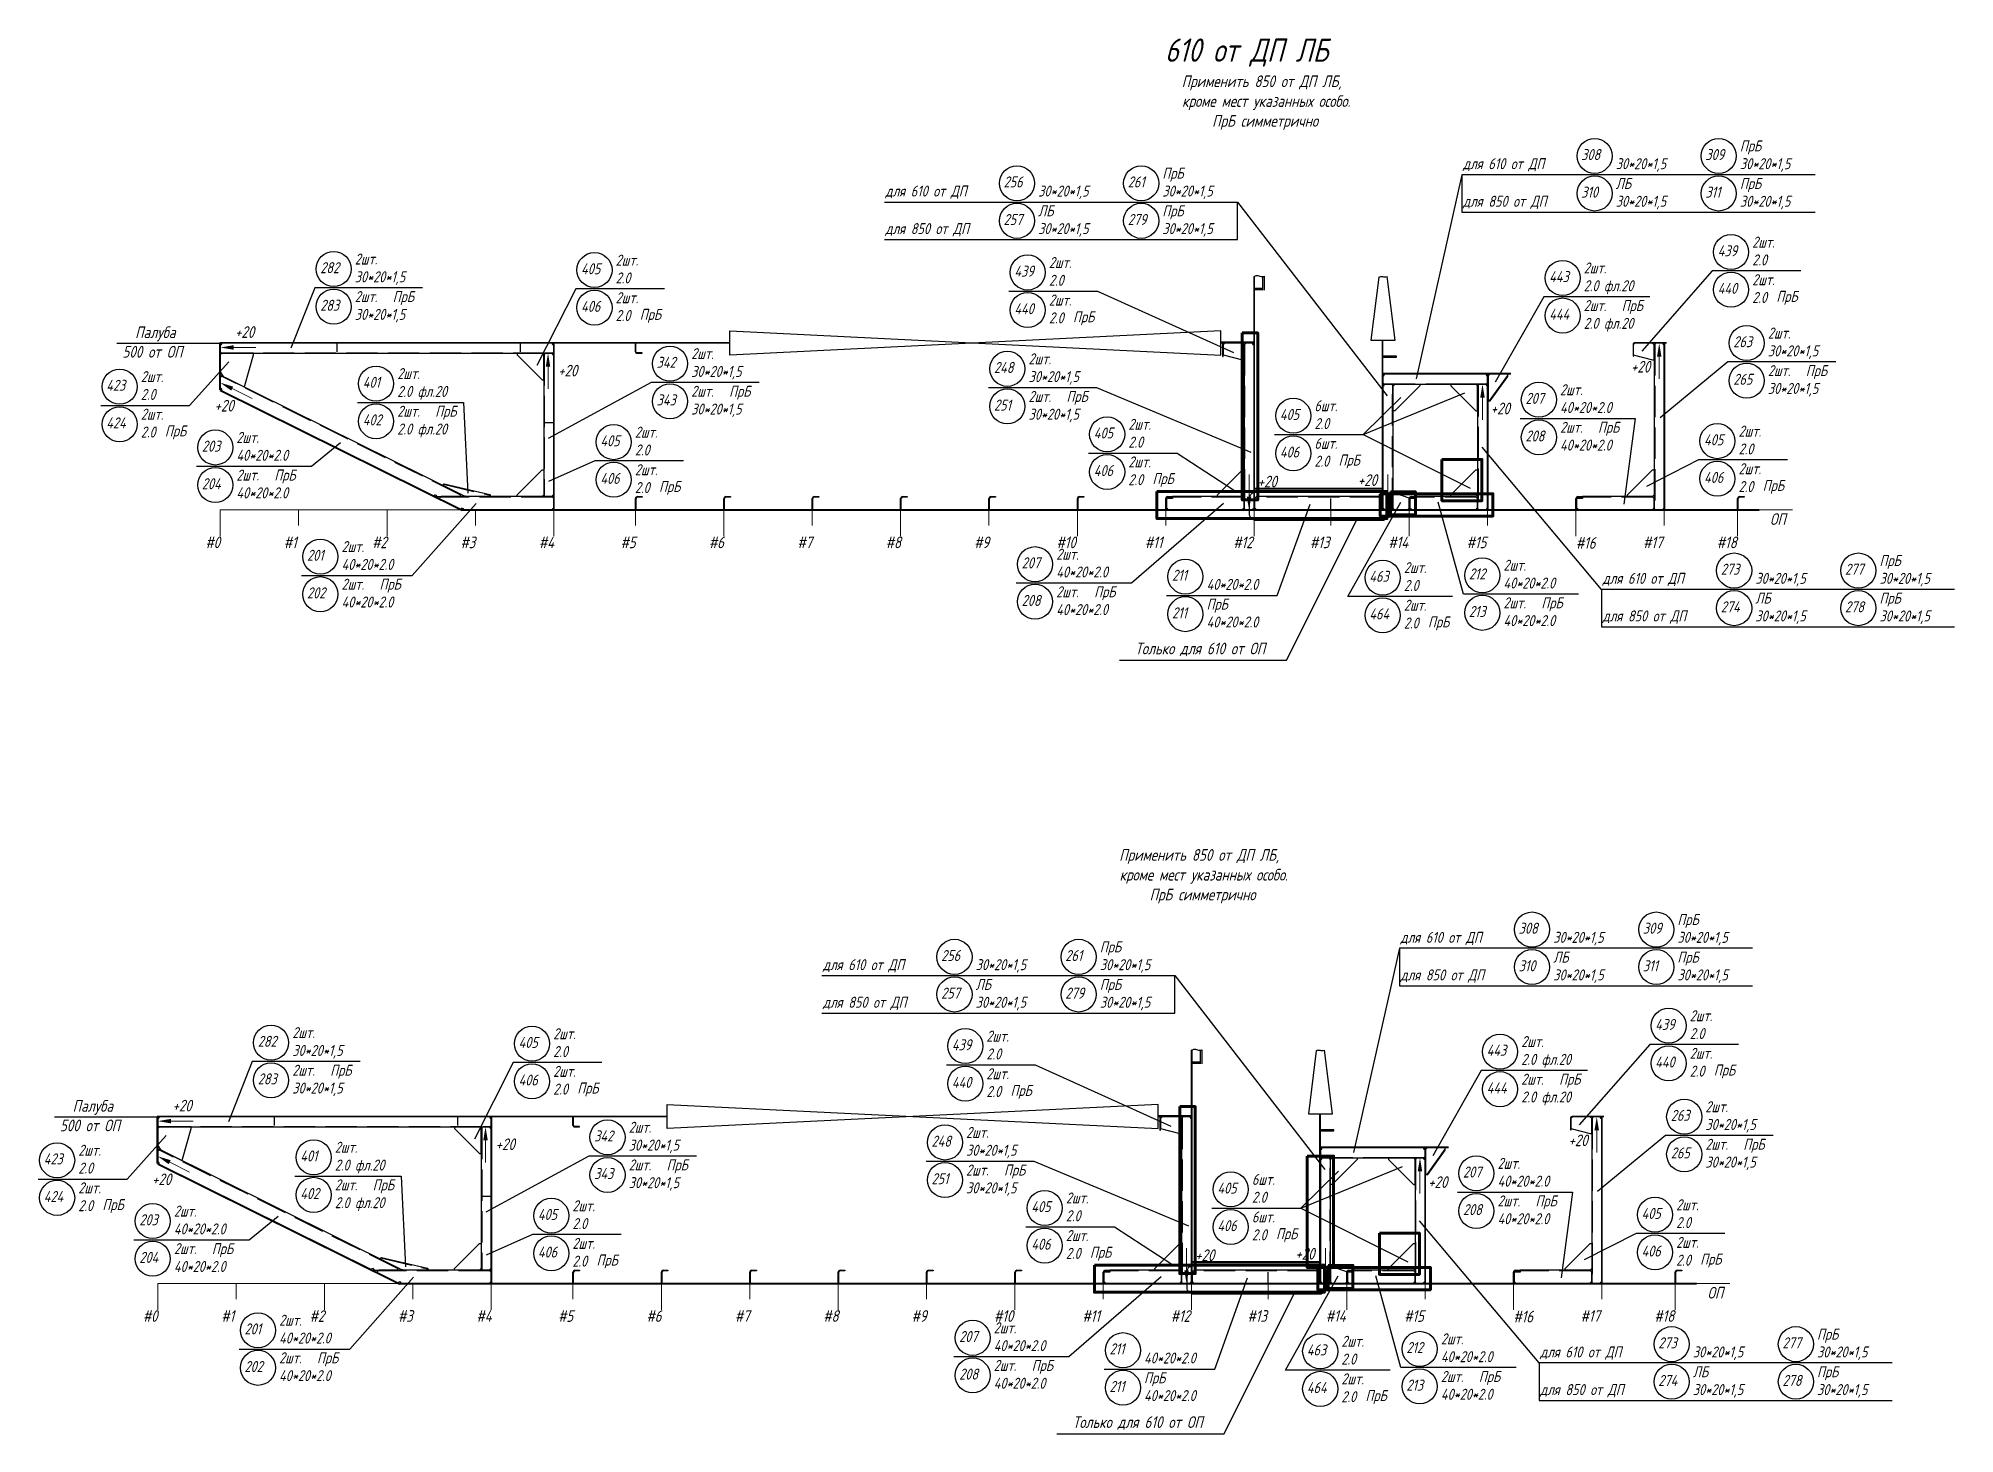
# Model space of a CAD drawing. Header units: millimetres. Extents: x 76485 to 135355, y 8208 to 18817.
# Drawn here: x 76923 to 82669, y 8208 to 12392 of the extents above; entities that cross this region are included whole.
import ezdxf
from ezdxf.enums import TextEntityAlignment as Align

# ---------------------------------------------------------------- set-up
doc = ezdxf.new("R2010")
doc.units = ezdxf.units.MM
doc.linetypes.add('Short_dashed', pattern=[5, 3.75, -1.25])
doc.layers.add('-1', color=7, linetype='Continuous')
doc.styles.get("Standard").update_dxf_attribs({"font": 'ГОСТ тип А наклонный.ttf'})
doc.styles.add('ГОСТ', font='ГОСТ тип А.ttf', dxfattribs={"oblique": 15})

msp = doc.modelspace()

# ---------------------------------------------------------------- texts
at = {"layer": '-1', "color": 1, "lineweight": 0, "style": 'ГОСТ', "oblique": 15}
for p in [(77422.8, 10863.2), (77235.4, 8543.4)]:
    msp.add_text('#0', height=35, dxfattribs=at).set_placement(p)
for s, p in [('#1', (77657.8, 10863.2)), ('#2', (77922.8, 10863.2)), ('#3', (78187.6, 10863.2)), ('#4', (78422.8, 10863.2)), ('#5', (78667.8, 10863.2)), ('#6', (78932.8, 10863.2)), ('#7', (79197.8, 10863.2)), ('#8', (79462.8, 10863.2)), ('#9', (79727.8, 10863.2)), ('#10', (79974.8, 10863.2)), ('#11', (80239.8, 10863.2)), ('#12', (80504.8, 10863.2)), ('#13', (80734.8, 10863.2)), ('#14', (80969.8, 10863.2)), ('#15', (81204.8, 10863.2)), ('#16', (81532.2, 10861.6)), ('#17', (81733.7, 10863.2)), ('#18', (81954.8, 10863.2)), ('#1', (77470.4, 8543.4)), ('#2', (77735.4, 8543.4)), ('#3', (78000.2, 8543.4)), ('#4', (78235.4, 8543.4)), ('#5', (78480.4, 8543.4)), ('#6', (78745.4, 8543.4)), ('#7', (79010.4, 8543.4)), ('#8', (79275.4, 8543.4)), ('#9', (79540.4, 8543.4)), ('#10', (79787.4, 8543.4)), ('#11', (80052.4, 8543.4)), ('#12', (80317.4, 8543.4)), ('#13', (80547.4, 8543.4)), ('#14', (80782.4, 8543.4)), ('#15', (81017.4, 8543.4)), ('#16', (81344.8, 8541.8)), ('#17', (81546.3, 8543.4)), ('#18', (81767.4, 8543.4))]:
    msp.add_text(s, height=35, rotation=360, dxfattribs=at).set_placement(p)
at = {"color": 7, "style": 'ГОСТ', "oblique": 15}
msp.add_text('610 от ДП ЛБ', height=70, dxfattribs=at).set_placement((80301, 12321.7))
for s, p in [('Применить 850 от ДП ЛБ,', (80591, 12245.9)), ('кроме мест указанных особо.', (80604.5, 12186.4)), ('ПрБ симметрично', (80601.1, 12127.1)), ('Палуба', (77273.4, 11493.2)), ('500 от ОП', (77264.8, 11434.6)), ('ОП', (82138.8, 10933)), ('Только для 610 от ОП', (80406.6, 10545)), ('кроме мест указанных особо.', (80417.1, 9866.6)), ('ПрБ симметрично', (80413.7, 9807.3)), ('Палуба', (77086, 9173.5)), ('500 от ОП', (77077.4, 9114.8)), ('ОП', (81951.4, 8613.2)), ('Только для 610 от ОП', (80219.2, 8225.2))]:
    msp.add_text(s, height=35, dxfattribs=at).set_placement(p, align=Align.CENTER)
at = {"color": 6, "ltscale": 25, "style": 'ГОСТ', "oblique": 15}
for s, p in [('ПрБ', (82025, 12053.1)), ('ПрБ', (80293.1, 11971.2)), ('ЛБ', (81652.6, 11940.4)), ('ПрБ', (82025, 11940.4)), ('ЛБ', (79920.7, 11858.4)), ('ПрБ', (80293.1, 11858.4)), ('ПрБ', (77985.3, 11601.2)), ('ПрБ', (81670.4, 11574.4)), ('ПрБ', (82134.4, 11601.8)), ('ПрБ', (78726.2, 11547.8)), ('ПрБ', (80025.3, 11540.7)), ('ПрБ', (82222.6, 11379.2)), ('ПрБ', (78994.1, 11317.4)), ('ПрБ', (80005.7, 11301.9)), ('ПрБ', (78112.8, 11257.5)), ('ПрБ', (77302.3, 11198.4)), ('ПрБ', (81599.4, 11209.3)), ('ПрБ', (77630.4, 11066.1)), ('ПрБ', (80821.6, 11111)), ('ПрБ', (78784, 11031.9)), ('ПрБ', (80263.6, 11055.4)), ('ПрБ', (82093.4, 11034.9)), ('ПрБ', (82443.6, 10809.8)), ('ПрБ', (77945.7, 10738.9)), ('ПрБ', (80088.8, 10716.1)), ('ПрБ', (80425.8, 10679)), ('ПрБ', (81429.7, 10683)), ('ЛБ', (82071.2, 10697.1)), ('ПрБ', (82443.6, 10697.1)), ('ПрБ', (81089.7, 10625.6)), ('ПрБ', (81837.6, 9733.3)), ('ПрБ', (80105.7, 9651.4)), ('ЛБ', (81465.2, 9620.6)), ('ПрБ', (81837.6, 9620.6)), ('ЛБ', (79733.3, 9538.7)), ('ПрБ', (80105.7, 9538.7)), ('ПрБ', (77797.9, 9281.4)), ('ПрБ', (81946.9, 9282)), ('ПрБ', (78538.8, 9228)), ('ПрБ', (79837.9, 9220.9)), ('ПрБ', (81483, 9254.6)), ('ПрБ', (82035.2, 9059.4)), ('ПрБ', (78806.6, 8997.6)), ('ПрБ', (77925.4, 8937.8)), ('ПрБ', (79818.3, 8982.1)), ('ПрБ', (77114.9, 8878.6)), ('ПрБ', (81412, 8889.5)), ('ПрБ', (80634.2, 8791.2)), ('ПрБ', (77443, 8746.4)), ('ПрБ', (78596.6, 8712.2)), ('ПрБ', (80076.1, 8735.6)), ('ПрБ', (81906, 8715.1)), ('ПрБ', (82256.2, 8490)), ('ПрБ', (77758.3, 8419.1)), ('ПрБ', (79901.4, 8396.3)), ('ПрБ', (80238.3, 8359.2)), ('ПрБ', (81242.3, 8363.2)), ('ЛБ', (81883.8, 8377.3)), ('ПрБ', (82256.2, 8377.3)), ('ПрБ', (80902.3, 8305.9))]:
    msp.add_text(s, height=33, dxfattribs=at).set_placement(p)
at = {"color": 1, "ltscale": 25, "style": 'ГОСТ', "oblique": 15}
for s, p in [('для 610 от ДП', (81194.7, 11999.7)), ('308', (81549, 12027.1)), ('30*20*1,5', (81652.6, 11999.7)), ('309', (81921.4, 12027.1)), ('30*20*1,5', (82025, 11999.7)), ('256', (79817.2, 11945.1)), ('261', (80189.5, 11945.1)), ('для 610 от ДП', (79462.8, 11917.7)), ('30*20*1,5', (79920.7, 11917.7)), ('30*20*1,5', (80293.1, 11917.7)), ('для 850 от ДП', (81194.7, 11887)), ('310', (81549, 11914.4)), ('30*20*1,5', (81652.6, 11887)), ('311', (81921.4, 11914.4)), ('30*20*1,5', (82025, 11887)), ('для 850 от ДП', (79462.8, 11805)), ('257', (79817.2, 11832.4)), ('30*20*1,5', (79920.7, 11805)), ('279', (80189.5, 11832.4)), ('30*20*1,5', (80293.1, 11805)), ('439', (81958.4, 11738.6)), ('2.0', (82061.9, 11711.2)), ('282', (77768, 11687.9)), ('30*20*1,5', (77871.5, 11660.5)), ('405', (78550.2, 11684.6)), ('2.0', (78653.8, 11657.2)), ('439', (79849.4, 11677.5)), ('2.0', (79952.9, 11650.1)), ('443', (81453.1, 11661.1)), ('2.0 фл.20', (81556.6, 11633.7)), ('283', (77768, 11575.2)), ('440', (81958.4, 11625.9)), ('2.0', (82061.9, 11598.5)), ('30*20*1,5', (77871.5, 11547.8)), ('406', (78550.2, 11571.9)), ('2.0', (78653.8, 11544.5)), ('440', (79849.4, 11564.8)), ('2.0', (79952.9, 11537.4)), ('444', (81453.1, 11548.4)), ('2.0 фл.20', (81556.6, 11521)), ('263', (82005.3, 11465.9)), ('342', (78776.7, 11404.1)), ('30*20*1,5', (82108.8, 11438.5)), ('30*20*1,5', (78880.2, 11376.7)), ('248', (79788.4, 11388.6)), ('30*20*1,5', (79891.9, 11361.2)), ('265', (82005.3, 11353.2)), ('423', (77126.3, 11335.2)), ('2.0', (77229.9, 11307.8)), ('401', (77895.5, 11344.2)), ('2.0 фл.20', (77999, 11316.8)), ('343', (78776.7, 11291.4)), ('207', (81382.1, 11296)), ('30*20*1,5', (82108.8, 11325.8)), ('402', (77895.5, 11231.5)), ('30*20*1,5', (78880.2, 11264)), ('251', (79788.4, 11275.9)), ('30*20*1,5', (79891.9, 11248.5)), ('405', (80645.6, 11247.8)), ('40*20*2.0', (81485.6, 11268.6)), ('424', (77126.3, 11222.5)), ('2.0', (77229.9, 11195.1)), ('2.0 фл.20', (77999, 11204.1)), ('405', (80087.6, 11192.2)), ('2.0', (80749.1, 11220.4)), ('208', (81382.1, 11183.3)), ('203', (77413.1, 11152.8)), ('40*20*2.0', (77516.6, 11125.4)), ('405', (78608, 11168.8)), ('2.0', (78711.5, 11141.4)), ('2.0', (80191.1, 11164.8)), ('406', (80645.6, 11135.1)), ('40*20*2.0', (81485.6, 11155.9)), ('405', (81917.5, 11171.7)), ('2.0', (82021, 11144.3)), ('406', (80087.6, 11079.5)), ('2.0', (80749.1, 11107.7)), ('406', (81917.5, 11059)), ('204', (77413.1, 11040.1)), ('40*20*2.0', (77516.6, 11012.7)), ('406', (78608, 11056)), ('2.0', (78711.5, 11028.6)), ('2.0', (80191.1, 11052.1)), ('2.0', (82021, 11031.6)), ('201', (77728.4, 10825.5)), ('40*20*2.0', (77831.9, 10798.1)), ('207', (79871.4, 10802.8)), ('40*20*2.0', (79974.9, 10775.4)), ('273', (81967.7, 10783.7)), ('277', (82340.1, 10783.7)), ('202', (77728.4, 10712.8)), ('211', (80322.2, 10765.7)), ('40*20*2.0', (80425.8, 10738.3)), ('463', (80913.8, 10762.4)), ('2.0', (81017.3, 10735)), ('212', (81212.3, 10769.7)), ('40*20*2.0', (81315.9, 10742.3)), ('для 610 от ДП', (81613.4, 10756.3)), ('30*20*1,5', (82071.2, 10756.3)), ('30*20*1,5', (82443.6, 10756.3)), ('40*20*2.0', (77831.9, 10685.4)), ('208', (79871.4, 10690.1)), ('40*20*2.0', (79974.9, 10662.7)), ('213', (81212.3, 10657)), ('274', (81967.7, 10671)), ('278', (82340.1, 10671)), ('211', (80322.2, 10652.9)), ('40*20*2.0', (80425.8, 10625.5)), ('464', (80913.8, 10649.7)), ('2.0', (81017.3, 10622.3)), ('40*20*2.0', (81315.9, 10629.6)), ('для 850 от ДП', (81613.4, 10643.6)), ('30*20*1,5', (82071.2, 10643.6)), ('30*20*1,5', (82443.6, 10643.6)), ('для 610 от ДП', (81007.3, 9679.9)), ('308', (81361.6, 9707.3)), ('30*20*1,5', (81465.2, 9679.9)), ('309', (81734, 9707.3)), ('30*20*1,5', (81837.6, 9679.9)), ('256', (79629.8, 9625.3)), ('261', (80002.1, 9625.3)), ('для 610 от ДП', (79275.4, 9597.9)), ('30*20*1,5', (79733.3, 9597.9)), ('30*20*1,5', (80105.7, 9597.9)), ('для 850 от ДП', (81007.3, 9567.2)), ('310', (81361.6, 9594.6)), ('30*20*1,5', (81465.2, 9567.2)), ('311', (81734, 9594.6)), ('30*20*1,5', (81837.6, 9567.2)), ('257', (79629.8, 9512.6)), ('279', (80002.1, 9512.6)), ('для 850 от ДП', (79275.4, 9485.2)), ('30*20*1,5', (79733.3, 9485.2)), ('30*20*1,5', (80105.7, 9485.2)), ('439', (81771, 9418.8)), ('2.0', (81874.5, 9391.4)), ('282', (77580.6, 9368.1)), ('30*20*1,5', (77684.1, 9340.7)), ('405', (78362.8, 9364.8)), ('2.0', (78466.4, 9337.4)), ('439', (79662, 9357.7)), ('443', (81265.7, 9341.3)), ('2.0', (79765.5, 9330.3)), ('2.0 фл.20', (81369.2, 9313.9)), ('440', (81771, 9306.1)), ('2.0', (81874.5, 9278.7)), ('283', (77580.6, 9255.4)), ('30*20*1,5', (77684.1, 9228)), ('406', (78362.8, 9252.1)), ('2.0', (78466.4, 9224.7)), ('440', (79662, 9245)), ('444', (81265.7, 9228.6)), ('2.0', (79765.5, 9217.6)), ('2.0 фл.20', (81369.2, 9201.2)), ('263', (81817.8, 9146.1)), ('30*20*1,5', (81921.4, 9118.7)), ('342', (78589.3, 9084.3)), ('30*20*1,5', (78692.8, 9056.9)), ('248', (79601, 9068.8)), ('423', (76938.9, 9015.5)), ('401', (77708.1, 9024.4)), ('2.0 фл.20', (77811.6, 8997)), ('30*20*1,5', (79704.5, 9041.4)), ('265', (81817.8, 9033.4)), ('30*20*1,5', (81921.4, 9006)), ('2.0', (77042.5, 8988.1)), ('343', (78589.3, 8971.6)), ('30*20*1,5', (78692.8, 8944.2)), ('251', (79601, 8956.1)), ('207', (81194.7, 8976.2)), ('40*20*2.0', (81298.2, 8948.8)), ('424', (76938.9, 8902.7)), ('2.0', (77042.5, 8875.3)), ('402', (77708.1, 8911.7)), ('2.0 фл.20', (77811.6, 8884.3)), ('30*20*1,5', (79704.5, 8928.7)), ('405', (80458.2, 8928)), ('2.0', (80561.7, 8900.6)), ('203', (77225.7, 8833)), ('405', (78420.6, 8849)), ('2.0', (78524.1, 8821.6)), ('405', (79900.2, 8872.4)), ('2.0', (80003.7, 8845)), ('208', (81194.7, 8863.5)), ('40*20*2.0', (81298.2, 8836.1)), ('405', (81730.1, 8852)), ('2.0', (81833.6, 8824.6)), ('40*20*2.0', (77329.2, 8805.6)), ('406', (79900.2, 8759.7)), ('406', (80458.2, 8815.3)), ('2.0', (80561.7, 8787.9)), ('204', (77225.7, 8720.3)), ('406', (78420.6, 8736.3)), ('2.0', (78524.1, 8708.9)), ('2.0', (80003.7, 8732.3)), ('406', (81730.1, 8739.2)), ('2.0', (81833.6, 8711.8)), ('40*20*2.0', (77329.2, 8692.9)), ('201', (77541, 8505.8)), ('40*20*2.0', (77644.5, 8478.4)), ('207', (79684, 8483)), ('40*20*2.0', (79787.5, 8455.6)), ('211', (80134.8, 8445.9)), ('40*20*2.0', (80238.3, 8418.5)), ('463', (80726.4, 8442.7)), ('2.0', (80829.9, 8415.3)), ('212', (81024.9, 8449.9)), ('40*20*2.0', (81128.4, 8422.5)), ('для 610 от ДП', (81425.9, 8436.6)), ('273', (81780.3, 8464)), ('30*20*1,5', (81883.8, 8436.6)), ('277', (82152.7, 8464)), ('30*20*1,5', (82256.2, 8436.6)), ('202', (77541, 8393)), ('40*20*2.0', (77644.5, 8365.6)), ('208', (79684, 8370.3)), ('40*20*2.0', (79787.5, 8342.9)), ('211', (80134.8, 8333.2)), ('40*20*2.0', (80238.3, 8305.8)), ('464', (80726.4, 8329.9)), ('2.0', (80829.9, 8302.5)), ('213', (81024.9, 8337.2)), ('40*20*2.0', (81128.4, 8309.8)), ('для 850 от ДП', (81425.9, 8323.8)), ('274', (81780.3, 8351.2)), ('30*20*1,5', (81883.8, 8323.8)), ('278', (82152.7, 8351.2)), ('30*20*1,5', (82256.2, 8323.8))]:
    msp.add_text(s, height=33, dxfattribs=at).set_placement(p)
at = {"color": 7, "ltscale": 25, "style": 'ГОСТ', "oblique": 15}
for s, p in [('2шт.', (82061.9, 11764.6)), ('2шт.', (77871.5, 11713.9)), ('2шт.', (78653.8, 11710.6)), ('2шт.', (79952.9, 11703.5)), ('2шт.', (81556.6, 11687.1)), ('2шт.', (82061.9, 11651.9)), ('2шт.', (77871.5, 11601.2)), ('2шт.', (78653.8, 11597.9)), ('2шт.', (79952.9, 11590.8)), ('2шт.', (81556.6, 11574.4)), ('2шт.', (82108.8, 11491.9)), ('2шт.', (78880.2, 11430.1)), ('2шт.', (79891.9, 11414.6)), ('2шт.', (77229.9, 11361.3)), ('2шт.', (77999, 11370.3)), ('2шт.', (82108.8, 11379.2)), ('2шт.', (78880.2, 11317.4)), ('2шт.', (79891.9, 11301.9)), ('2шт.', (81485.6, 11322)), ('2шт.', (77229.9, 11248.6)), ('2шт.', (77999, 11257.5)), ('6шт.', (80749.1, 11273.9)), ('2шт.', (77516.6, 11178.9)), ('2шт.', (78711.5, 11194.8)), ('2шт.', (80191.1, 11218.2)), ('2шт.', (81485.6, 11209.3)), ('2шт.', (82021, 11197.8)), ('6шт.', (80749.1, 11161.1)), ('2шт.', (77516.6, 11066.1)), ('2шт.', (78711.5, 11082.1)), ('2шт.', (80191.1, 11105.5)), ('2шт.', (82021, 11085.1)), ('2шт.', (77831.9, 10851.6)), ('2шт.', (79974.9, 10828.8)), ('2шт.', (81017.3, 10788.5)), ('2шт.', (81315.9, 10795.7)), ('2шт.', (77831.9, 10738.9)), ('2шт.', (79974.9, 10716.1)), ('2шт.', (81017.3, 10675.8)), ('2шт.', (81315.9, 10683)), ('2шт.', (77684.1, 9394.2)), ('2шт.', (81874.5, 9444.9)), ('2шт.', (78466.4, 9390.9)), ('2шт.', (79765.5, 9383.7)), ('2шт.', (81369.2, 9367.4)), ('2шт.', (77684.1, 9281.4)), ('2шт.', (78466.4, 9278.1)), ('2шт.', (81874.5, 9332.1)), ('2шт.', (79765.5, 9271)), ('2шт.', (81369.2, 9254.6)), ('2шт.', (81921.4, 9172.1)), ('2шт.', (78692.8, 9110.4)), ('2шт.', (77811.6, 9050.5)), ('2шт.', (79704.5, 9094.9)), ('2шт.', (81921.4, 9059.4)), ('2шт.', (77042.5, 9041.5)), ('2шт.', (78692.8, 8997.6)), ('2шт.', (81298.2, 9002.2)), ('2шт.', (77811.6, 8937.8)), ('2шт.', (79704.5, 8982.1)), ('6шт.', (80561.7, 8954.1)), ('2шт.', (77042.5, 8928.8)), ('2шт.', (78524.1, 8875)), ('2шт.', (80003.7, 8898.4)), ('2шт.', (81298.2, 8889.5)), ('2шт.', (81833.6, 8878)), ('2шт.', (77329.2, 8859.1)), ('6шт.', (80561.7, 8841.4)), ('2шт.', (78524.1, 8762.3)), ('2шт.', (80003.7, 8785.7)), ('2шт.', (81833.6, 8765.3)), ('2шт.', (77329.2, 8746.4)), ('2шт.', (77644.5, 8531.8)), ('2шт.', (79787.5, 8509.1)), ('2шт.', (81128.4, 8476)), ('2шт.', (77644.5, 8419.1)), ('2шт.', (80829.9, 8468.7)), ('2шт.', (79787.5, 8396.3)), ('2шт.', (81128.4, 8363.2)), ('2шт.', (80829.9, 8356))]:
    msp.add_text(s, height=33, dxfattribs=at).set_placement(p)
at = {"color": 2, "style": 'ГОСТ', "oblique": 15}
msp.add_text('Применить 850 от ДП ЛБ,', height=35, dxfattribs=at).set_placement((80403.6, 9926.1), align=Align.CENTER)
at = {"linetype": 'Continuous', "char_height": 35, "attachment_point": 5}
for insert in [(77541.1, 11511.4), (78510, 11395.7), (81727, 11407.4), (77479.6, 11290.6), (81306.3, 11282.2), (80607.6, 11063.1), (80908, 11067.4), (77353.7, 9191.7), (78322.6, 9075.9), (81539.6, 9087.7), (77292.2, 8970.8), (81118.9, 8962.4), (80420.2, 8743.3), (80720.6, 8747.6)]:
    msp.add_mtext('\\A1;+20', dxfattribs=dict(at, insert=insert))

# ---------------------------------------------------------------- blocks, each defined once
blk = doc.blocks.new('A$C128E1BCE')
at = {"linetype": 'Continuous', "lineweight": 9}
blk.add_line((40, 0), (106.5, 0), dxfattribs=at)
at = {"linetype": 'Continuous'}
blk.add_solid([(40, 6.7), (40, -6.7), (0, 0)], dxfattribs=at)

# ---------------------------------------------------------------- linework, layer by layer
at = {"layer": '-1', "color": 1, "lineweight": 0}
for p, q in [((77468.3, 10977.8), (82182.5, 10977.8)), ((77468.3, 10977.8), (77468.3, 10899.7)), ((77703.3, 10977.8), (77703.3, 10931)), ((77968.3, 10977.8), (77968.3, 10899.7)), ((78233.3, 10977.8), (78233.3, 10931)), ((78468.3, 10977.8), (78468.3, 10899.7)), ((78713.3, 10977.8), (78713.3, 10931)), ((78978.3, 10977.8), (78978.3, 10899.7)), ((79243.3, 10977.8), (79243.3, 10931)), ((79508.3, 10977.8), (79508.3, 10899.7)), ((79773.3, 10977.8), (79773.3, 10931)), ((80038.3, 10977.8), (80038.3, 10899.7)), ((80303.3, 10977.8), (80303.3, 10931)), ((80568.3, 10977.8), (80568.3, 10899.7)), ((80798.3, 10977.8), (80798.3, 10931)), ((81033.3, 10977.8), (81033.3, 10899.7)), ((81268.3, 10977.8), (81268.3, 10931)), ((81533.3, 10977.8), (81533.3, 10899.7)), ((81798.3, 10977.8), (81798.3, 10931)), ((82018.3, 10977.8), (82018.3, 10899.7)), ((77280.9, 8658.1), (81995.1, 8658.1)), ((77280.9, 8658.1), (77280.9, 8579.9)), ((77515.9, 8658.1), (77515.9, 8611.2)), ((77780.9, 8658.1), (77780.9, 8579.9)), ((78045.9, 8658.1), (78045.9, 8611.2)), ((78280.9, 8658.1), (78280.9, 8579.9)), ((78525.9, 8658.1), (78525.9, 8611.2)), ((78790.9, 8658.1), (78790.9, 8579.9)), ((79055.9, 8658.1), (79055.9, 8611.2)), ((79320.9, 8658.1), (79320.9, 8579.9)), ((79585.9, 8658.1), (79585.9, 8611.2)), ((79850.9, 8658.1), (79850.9, 8579.9)), ((80115.9, 8658.1), (80115.9, 8611.2)), ((80380.9, 8658.1), (80380.9, 8579.9)), ((80610.9, 8658.1), (80610.9, 8611.2)), ((80845.9, 8658.1), (80845.9, 8579.9)), ((81080.9, 8658.1), (81080.9, 8611.2)), ((81345.9, 8658.1), (81345.9, 8579.9)), ((81610.9, 8658.1), (81610.9, 8611.2)), ((81830.9, 8658.1), (81830.9, 8579.9))]:
    msp.add_line(p, q, dxfattribs=at)
at = {"color": 3, "ltscale": 25}
for p, q in [((80568.3, 10977.8), (80568.3, 11677.8)), ((80569.8, 10977.8), (80569.8, 11678.6)), ((80594.8, 11636.5), (80594.8, 11677.9)), ((80599.8, 11636.5), (80599.8, 11679)), ((78995.8, 11479.3), (77466.8, 11479.3)), ((77466.8, 11337.8), (77466.8, 11477.8)), ((78995.8, 11477.8), (77466.8, 11477.8)), ((77468.3, 11337.8), (77468.3, 11477.8)), ((77468.3, 11477.8), (77468.3, 11452.3)), ((78468.3, 11477.8), (77468.3, 11477.8)), ((77568.3, 11447.8), (77468.3, 11447.8)), ((77468.3, 11447.8), (77468.3, 11382.5)), ((77473.3, 11447.8), (77468.3, 11442.8)), ((77818.3, 11452.3), (77818.3, 11477.8)), ((78368.3, 11452.3), (78368.3, 11477.8)), ((78468.3, 11447.8), (78442.8, 11447.8)), ((78468.3, 10977.8), (78468.3, 11477.8)), ((78468.3, 11452.3), (78468.3, 11477.8)), ((78468.3, 11017.8), (78468.3, 11447.8)), ((78469.8, 10977.8), (78469.8, 11477.8)), ((78713.3, 11452.3), (78713.3, 11477.8)), ((78714.8, 11452.3), (78714.8, 11477.8)), ((80568.3, 11480.8), (80468.3, 11480.8)), ((80568.3, 11477.8), (80468.3, 11477.8)), ((80568.3, 11477.8), (80542.8, 11477.8)), ((80568.3, 10977.8), (80568.3, 11477.8)), ((80568.3, 11363.8), (80568.3, 11477.8)), ((80953.3, 10977.8), (80953.3, 11487.4)), ((80954.8, 10977.8), (80954.8, 11487.4)), ((81804.8, 11479.3), (81709.3, 11479.3)), ((81804.8, 11477.8), (81709.3, 11477.8)), ((81798.3, 11477.8), (81772.8, 11477.8)), ((81798.3, 10977.8), (81798.3, 11477.8)), ((81798.3, 10977.8), (81798.3, 11477.8)), ((81799.8, 10977.8), (81799.8, 11477.8)), ((77468.3, 11392.5), (77477.3, 11378)), ((80954.8, 11384.8), (80954.8, 11359.3)), ((81268.3, 11384.8), (80954.8, 11384.8)), ((81268.3, 10977.8), (81268.3, 11384.9)), ((81268.3, 11359.3), (81268.3, 11384.8)), ((81269.8, 10977.8), (81269.8, 11384.9)), ((77467.4, 11336), (78192.4, 10976)), ((77468.3, 11375.8), (77468.3, 11337.8)), ((77468.3, 11337.8), (78193.3, 10977.8)), ((77468.3, 11337.8), (78112.8, 11017.8)), ((80954.8, 11354.8), (80954.8, 10977.8)), ((80980.3, 11354.8), (80954.8, 11354.8)), ((81268.3, 11354.8), (81242.8, 11354.8)), ((81268.3, 10977.8), (81268.3, 11354.8)), ((78468.3, 11239.3), (78442.8, 11239.3)), ((78112.8, 11017.8), (78189.2, 11017.8)), ((78124.8, 11011.8), (78193.3, 10977.8)), ((82082.5, 10977.8), (78193.3, 10977.8)), ((78193.3, 10977.8), (78468.3, 10977.8)), ((82082.5, 10975.8), (78193.3, 10975.8)), ((78442.8, 11017.8), (78468.3, 11017.8)), ((78468.3, 10977.8), (78468.3, 11011.8)), ((78713.3, 10977.8), (78713.3, 11011.9)), ((78715.3, 10977.8), (78715.3, 11011.9)), ((78978.3, 10977.8), (78978.3, 11011.9)), ((78980.3, 10977.8), (78980.3, 11011.9)), ((79243.3, 10977.8), (79243.3, 11011.9)), ((79245.3, 10977.8), (79245.3, 11011.9)), ((79508.3, 10977.8), (79508.3, 11011.9)), ((79510.3, 10977.8), (79510.3, 11011.9)), ((79773.3, 10977.8), (79773.3, 11011.9)), ((79775.3, 10977.8), (79775.3, 11011.9)), ((80038.3, 10977.8), (80038.3, 11011.9)), ((80040.3, 10977.8), (80040.3, 11011.9)), ((80303.3, 10977.8), (80303.3, 11011.9)), ((80305.3, 10977.8), (80305.3, 11011.9)), ((80305.3, 11011.8), (80305.3, 10977.8)), ((80323.3, 11011.8), (80305.3, 11011.8)), ((80305.3, 10977.8), (80538.3, 10977.8)), ((80538.3, 10977.8), (80538.3, 11011.8)), ((80542.8, 10977.8), (80568.3, 10977.8)), ((80569.8, 11011.8), (80569.8, 10977.8)), ((80569.8, 10977.8), (80953.3, 10977.8)), ((80798.3, 10977.8), (80798.3, 11011.8)), ((80953.3, 10977.8), (80953.3, 11011.8)), ((80954.8, 10977.8), (80980.3, 10977.8)), ((81033.3, 10977.8), (81033.3, 11011.9)), ((81035.3, 10977.8), (81035.3, 11011.9)), ((81035.3, 11011.8), (81035.3, 10977.8)), ((81053.3, 11011.8), (81035.3, 11011.8)), ((81035.3, 10977.8), (81238.3, 10977.8)), ((81238.3, 10977.8), (81238.3, 11011.8)), ((81242.8, 10977.8), (81268.3, 10977.8)), ((81533.3, 10977.8), (81533.3, 11011.9)), ((81535.3, 10977.8), (81535.3, 11011.9)), ((81535.3, 11011.8), (81535.3, 10977.8)), ((81553.3, 11011.8), (81535.3, 11011.8)), ((81535.3, 10977.8), (81768.3, 10977.8)), ((81768.3, 10977.8), (81768.3, 11011.8)), ((81772.8, 10977.8), (81798.3, 10977.8)), ((82018.3, 10977.8), (82018.3, 11011.9)), ((82020.3, 10977.8), (82020.3, 11011.9)), ((80380.9, 8658.1), (80380.9, 9358)), ((80382.4, 8658.1), (80382.4, 9358.8)), ((80407.4, 9316.7), (80407.4, 9358.1)), ((80412.4, 9316.7), (80412.4, 9359.2)), ((78808.4, 9159.6), (77279.4, 9159.6)), ((77279.4, 9018.1), (77279.4, 9158.1)), ((78808.4, 9158.1), (77279.4, 9158.1)), ((77280.9, 9018.1), (77280.9, 9158.1)), ((77280.9, 9158.1), (77280.9, 9132.6)), ((78280.9, 9158.1), (77280.9, 9158.1)), ((77630.9, 9132.6), (77630.9, 9158.1)), ((78180.9, 9132.6), (78180.9, 9158.1)), ((78280.9, 8658.1), (78280.9, 9158.1)), ((78280.9, 9132.6), (78280.9, 9158.1)), ((78282.4, 8658.1), (78282.4, 9158.1)), ((78525.9, 9132.5), (78525.9, 9158.1)), ((78527.4, 9132.5), (78527.4, 9158.1)), ((80380.9, 9161.1), (80280.9, 9161.1)), ((80380.9, 9158.1), (80280.9, 9158.1)), ((80380.9, 9158.1), (80355.4, 9158.1)), ((80380.9, 8658.1), (80380.9, 9158.1)), ((80380.9, 9044.1), (80380.9, 9158.1)), ((80765.9, 8658.1), (80765.9, 9167.6)), ((80767.4, 8658.1), (80767.4, 9167.6)), ((81617.4, 9159.6), (81521.8, 9159.6)), ((81617.4, 9158.1), (81521.8, 9158.1)), ((81610.9, 9158.1), (81585.4, 9158.1)), ((81610.9, 8658.1), (81610.9, 9158.1)), ((81610.9, 8658.1), (81610.9, 9158.1)), ((81612.4, 8658.1), (81612.4, 9158.1)), ((77380.9, 9128.1), (77280.9, 9128.1)), ((77280.9, 9128.1), (77280.9, 9062.7)), ((77285.9, 9128.1), (77280.9, 9123.1)), ((78280.9, 9128.1), (78255.4, 9128.1)), ((78280.9, 8698.1), (78280.9, 9128.1)), ((77280.9, 9072.7), (77289.9, 9058.3)), ((77280.9, 9056), (77280.9, 9018.1)), ((80767.4, 9065.1), (80767.4, 9039.6)), ((81080.9, 9065.1), (80767.4, 9065.1)), ((80767.4, 9035.1), (80767.4, 8658.1)), ((80792.9, 9035.1), (80767.4, 9035.1)), ((81080.9, 9035.1), (81055.4, 9035.1)), ((81080.9, 8658.1), (81080.9, 9065.1)), ((81080.9, 9039.6), (81080.9, 9065.1)), ((81080.9, 8658.1), (81080.9, 9035.1)), ((81082.4, 8658.1), (81082.4, 9065.1)), ((77280, 9016.3), (78005, 8656.3)), ((77280.9, 9018.1), (78005.9, 8658.1)), ((77280.9, 9018.1), (77925.3, 8698.1)), ((78280.9, 8919.6), (78255.4, 8919.6)), ((77925.3, 8698.1), (78001.8, 8698.1)), ((77937.4, 8692.1), (78005.9, 8658.1)), ((78255.4, 8698.1), (78280.9, 8698.1)), ((78280.9, 8658.1), (78280.9, 8692.1)), ((78525.9, 8658.1), (78525.9, 8692.1)), ((78527.9, 8658.1), (78527.9, 8692.1)), ((78790.9, 8658.1), (78790.9, 8692.1)), ((78792.9, 8658.1), (78792.9, 8692.1)), ((79055.9, 8658.1), (79055.9, 8692.1)), ((79057.9, 8658.1), (79057.9, 8692.1)), ((79320.9, 8658.1), (79320.9, 8692.1)), ((79322.9, 8658.1), (79322.9, 8692.1)), ((79585.9, 8658.1), (79585.9, 8692.1)), ((79587.9, 8658.1), (79587.9, 8692.1)), ((79850.9, 8658.1), (79850.9, 8692.1)), ((79852.9, 8658.1), (79852.9, 8692.1)), ((80115.9, 8658.1), (80115.9, 8692.1)), ((80117.9, 8692.1), (80117.9, 8658.1)), ((80135.9, 8692.1), (80117.9, 8692.1)), ((80117.9, 8658.1), (80117.9, 8692.1)), ((80350.9, 8658.1), (80350.9, 8692.1)), ((80382.4, 8692.1), (80382.4, 8658.1)), ((80610.9, 8658.1), (80610.9, 8692.1)), ((80765.9, 8658.1), (80765.9, 8692.1)), ((80845.9, 8658.1), (80845.9, 8692.1)), ((80847.9, 8692.1), (80847.9, 8658.1)), ((80865.9, 8692.1), (80847.9, 8692.1)), ((80847.9, 8658.1), (80847.9, 8692.1)), ((81050.9, 8658.1), (81050.9, 8692.1)), ((81345.9, 8658.1), (81345.9, 8692.1)), ((81347.9, 8692.1), (81347.9, 8658.1)), ((81365.9, 8692.1), (81347.9, 8692.1)), ((81347.9, 8658.1), (81347.9, 8692.1)), ((81580.9, 8658.1), (81580.9, 8692.1)), ((81830.9, 8658.1), (81830.9, 8692.1)), ((81832.9, 8658.1), (81832.9, 8692.1)), ((81895.1, 8658.1), (78005.9, 8658.1)), ((78005.9, 8658.1), (78280.9, 8658.1)), ((81895.1, 8656.1), (78005.9, 8656.1)), ((80117.9, 8658.1), (80350.9, 8658.1)), ((80355.4, 8658.1), (80380.9, 8658.1)), ((80382.4, 8658.1), (80765.9, 8658.1)), ((80767.4, 8658.1), (80792.9, 8658.1)), ((80847.9, 8658.1), (81050.9, 8658.1)), ((81055.4, 8658.1), (81080.9, 8658.1)), ((81347.9, 8658.1), (81580.9, 8658.1)), ((81585.4, 8658.1), (81610.9, 8658.1))]:
    msp.add_line(p, q, dxfattribs=at)
at = {"color": 3, "linetype": 'Short_dashed', "ltscale": 25}
for p, q in [((77471.4, 11449.3), (78465.3, 11449.3)), ((80539.8, 11474.8), (80539.8, 10980.9)), ((81769.8, 11474.8), (81769.8, 10980.9)), ((78187.4, 11023.3), (77473.8, 11377.6)), ((81239.8, 11351.8), (81239.8, 10980.9)), ((80534.2, 11015.9), (80323.3, 11015.9)), ((80949.2, 11015.9), (80573.9, 11015.9)), ((81234.2, 11015.9), (81053.3, 11015.9)), ((81764.2, 11015.9), (81553.3, 11015.9)), ((80352.3, 9155), (80352.3, 8661.1)), ((81582.3, 9155), (81582.3, 8661.1)), ((77284, 9129.5), (78277.8, 9129.5)), ((78000, 8703.5), (77286.4, 9057.8)), ((81052.3, 9032), (81052.3, 8661.1)), ((80346.8, 8696.1), (80135.9, 8696.1)), ((80761.8, 8696.1), (80386.5, 8696.1)), ((81046.8, 8696.1), (80865.9, 8696.1)), ((81576.8, 8696.1), (81365.9, 8696.1))]:
    msp.add_line(p, q, dxfattribs=at)
at = {"color": 1, "linetype": 'Short_dashed', "ltscale": 25}
for p, q in [((78439.8, 11444.8), (78439.8, 11020.9)), ((80957.9, 11356.3), (81265.3, 11356.3)), ((80983.4, 10980.9), (80983.4, 11351.8)), ((78464.2, 11015.9), (78128.9, 11015.9)), ((78252.3, 9125), (78252.3, 8701.1)), ((80770.5, 9036.5), (81077.8, 9036.5)), ((80796, 8661.1), (80796, 9032)), ((78276.8, 8696.1), (77941.5, 8696.1))]:
    msp.add_line(p, q, dxfattribs=at)
at = {"color": 2, "linetype": 'Short_dashed', "ltscale": 25}
for p, q in [((81274.2, 11304.8), (81328.8, 11380.7)), ((78137.4, 11054.9), (78277.7, 11022.1)), ((81086.8, 8985.1), (81141.4, 9060.9)), ((77949.9, 8735.1), (78090.3, 8702.4))]:
    msp.add_line(p, q, dxfattribs=at)
at = {"color": 1, "ltscale": 25}
for p, q in [((80895.4, 11204), (81200.3, 11329.2)), ((80895.4, 11204), (81216.2, 11043.3)), ((80708, 8884.2), (81012.9, 9009.4)), ((80708, 8884.2), (81028.8, 8723.5))]:
    msp.add_line(p, q, dxfattribs=at)
for points in [[(82250.4, 11983.2), (81191.5, 11983.2), (81054.2, 11370.8)], [(81191.5, 11983.2), (81191.5, 11870.5), (82250.4, 11870.5)], [(79459.6, 11901.3), (80518.5, 11901.3), (80967.4, 11319.7)], [(79459.6, 11788.6), (80518.5, 11788.6), (80518.5, 11901.3)], [(82208.2, 11694.8), (81942.2, 11694.8), (81730.7, 11453.9)], [(78075, 11644.1), (77751.8, 11644.1), (77680, 11462.6)], [(78800, 11640.8), (78534, 11640.8), (78417.6, 11410.7)], [(79833.2, 11633.6), (80099.2, 11633.6), (80506.3, 11450.1)], [(81755.3, 11617.3), (81436.8, 11617.3), (81291.6, 11361.3)], [(78442.8, 11447.8), (78438.3, 11443.3), (78438.3, 11022.4), (78442.8, 11017.8)], [(80473.3, 11477.8), (80473.3, 11437.8), (80475.3, 11437.8), (80475.3, 11477.8)], [(81704.8, 11474.8), (81704.8, 11439.4), (81706.3, 11439.4), (81706.3, 11474.8)], [(77110.1, 11291.4), (77376.1, 11291.4), (77493.6, 11422.3)], [(82312.3, 11422), (81989, 11422), (81785.6, 11253.8)], [(79083.7, 11360.3), (78760.5, 11360.3), (78451.7, 11191.8)], [(79772.2, 11344.8), (80095.4, 11344.8), (80558.5, 11151.5)], [(80954.8, 11359.3), (80959.4, 11354.8), (81263.8, 11354.8), (81268.3, 11359.3)], [(80980.3, 10977.8), (80984.9, 10982.4), (80984.9, 11350.3), (80980.3, 11354.8)], [(77879.3, 11300.4), (78197.7, 11300.4), (78210.7, 11028.5)], [(80629.4, 11204), (80895.4, 11204), (81008.7, 11315.5)], [(81365.9, 11252.1), (81711, 11252.1), (81676.5, 10995.1)], [(77396.9, 11109), (77742, 11109), (77829, 11179.7)], [(80071.4, 11148.3), (80337.4, 11148.3), (80509.3, 11035.9)], [(82669, 10739.9), (81610.2, 10739.9), (81252.1, 11166.5)], [(78857.8, 11124.9), (78591.8, 11124.9), (78452.7, 11063.1)], [(82167.3, 11127.9), (81901.3, 11127.9), (81745.1, 11048.7)], [(77712.2, 10781.7), (78043.9, 10781.7), (78235.5, 10996.8)], [(78468.3, 11011.8), (78462.2, 11017.9), (78130.9, 11017.9), (78124.8, 11011.8)], [(78719.3, 11017.9), (78733.2, 11017.9), (78733.2, 11015.9), (78719.3, 11015.9)], [(78984.3, 11017.9), (78998.2, 11017.9), (78998.2, 11015.9), (78984.3, 11015.9)], [(79249.3, 11017.9), (79263.2, 11017.9), (79263.2, 11015.9), (79249.3, 11015.9)], [(79514.3, 11017.9), (79528.2, 11017.9), (79528.2, 11015.9), (79514.3, 11015.9)], [(79779.3, 11017.9), (79793.2, 11017.9), (79793.2, 11015.9), (79779.3, 11015.9)], [(79855.2, 10759), (80200.3, 10759), (80476.8, 10998.7)], [(80044.3, 11017.9), (80058.2, 11017.9), (80058.2, 11015.9), (80044.3, 11015.9)], [(80306, 10721.8), (80637.7, 10721.8), (80736.4, 10995.2)], [(80309.3, 11017.9), (80323.2, 11017.9), (80323.2, 11015.9), (80309.3, 11015.9)], [(81163.6, 10718.6), (80849.4, 10718.6), (81008.2, 11001.1)], [(81039.3, 11017.9), (81053.2, 11017.9), (81053.2, 11015.9), (81039.3, 11015.9)], [(81541.2, 10725.9), (81196.1, 10725.9), (81120.6, 11001.3)], [(81539.3, 11017.9), (81553.2, 11017.9), (81553.2, 11015.9), (81539.3, 11015.9)], [(82024.3, 11017.9), (82038.2, 11017.9), (82038.2, 11015.9), (82024.3, 11015.9)], [(81610.2, 10739.9), (81610.2, 10627.2), (82669, 10627.2)], [(82063, 9663.5), (81004.1, 9663.5), (80866.8, 9051)], [(81004.1, 9663.5), (81004.1, 9550.7), (82063, 9550.7)], [(79272.2, 9581.5), (80331.1, 9581.5), (80780, 8999.9)], [(79272.2, 9468.8), (80331.1, 9468.8), (80331.1, 9581.5)], [(82020.8, 9375), (81754.8, 9375), (81543.3, 9134.1)], [(77887.6, 9324.3), (77564.3, 9324.3), (77492.6, 9142.8)], [(78612.6, 9321), (78346.6, 9321), (78230.2, 9090.9)], [(79645.7, 9313.9), (79911.8, 9313.9), (80318.8, 9130.4)], [(81567.9, 9297.5), (81249.4, 9297.5), (81104.2, 9041.5)], [(80285.9, 9158.1), (80285.9, 9118.1), (80287.9, 9118.1), (80287.9, 9158.1)], [(81517.3, 9155.1), (81517.3, 9119.6), (81518.8, 9119.6), (81518.8, 9155.1)], [(76922.7, 8971.6), (77188.7, 8971.6), (77306.2, 9102.6)], [(78255.4, 9128.1), (78250.8, 9123.5), (78250.8, 8702.6), (78255.4, 8698.1)], [(82124.9, 9102.3), (81801.6, 9102.3), (81598.2, 8934)], [(78896.3, 9040.5), (78573.1, 9040.5), (78264.3, 8872)], [(79584.8, 9025), (79908, 9025), (80371.1, 8831.7)], [(80767.4, 9039.6), (80772, 9035), (81076.3, 9035), (81080.9, 9039.6)], [(80792.9, 8658.1), (80797.5, 8662.6), (80797.5, 9030.5), (80792.9, 9035.1)], [(77691.8, 8980.6), (78010.3, 8980.6), (78023.3, 8708.7)], [(80442, 8884.2), (80708, 8884.2), (80821.3, 8995.7)], [(81178.4, 8932.4), (81523.5, 8932.4), (81489.1, 8675.3)], [(77209.5, 8789.2), (77554.6, 8789.2), (77641.6, 8859.9)], [(78670.4, 8805.1), (78404.4, 8805.1), (78265.3, 8743.3)], [(79884, 8828.6), (80150, 8828.6), (80321.8, 8716.1)], [(82481.6, 8420.1), (81422.8, 8420.1), (81064.7, 8846.7)], [(81979.9, 8808.1), (81713.9, 8808.1), (81557.7, 8728.9)], [(77524.8, 8461.9), (77856.5, 8461.9), (78048.1, 8677)], [(78280.9, 8692.1), (78274.8, 8698.1), (77943.5, 8698.1), (77937.4, 8692.1)], [(78531.9, 8698.1), (78545.8, 8698.1), (78545.8, 8696.1), (78531.9, 8696.1)], [(78796.9, 8698.1), (78810.8, 8698.1), (78810.8, 8696.1), (78796.9, 8696.1)], [(79061.9, 8698.1), (79075.8, 8698.1), (79075.8, 8696.1), (79061.9, 8696.1)], [(79326.9, 8698.1), (79340.8, 8698.1), (79340.8, 8696.1), (79326.9, 8696.1)], [(79591.9, 8698.1), (79605.8, 8698.1), (79605.8, 8696.1), (79591.9, 8696.1)], [(79667.8, 8439.2), (80012.9, 8439.2), (80289.4, 8678.9)], [(79856.9, 8698.1), (79870.8, 8698.1), (79870.8, 8696.1), (79856.9, 8696.1)], [(80121.9, 8698.1), (80135.8, 8698.1), (80135.8, 8696.1), (80121.9, 8696.1)], [(80976.1, 8398.8), (80662, 8398.8), (80820.8, 8681.4)], [(80851.9, 8698.1), (80865.8, 8698.1), (80865.8, 8696.1), (80851.9, 8696.1)], [(81353.8, 8406.1), (81008.7, 8406.1), (80933.2, 8681.6)], [(81351.9, 8698.1), (81365.8, 8698.1), (81365.8, 8696.1), (81351.9, 8696.1)], [(81836.9, 8698.1), (81850.8, 8698.1), (81850.8, 8696.1), (81836.9, 8696.1)], [(80118.6, 8402), (80450.3, 8402), (80549, 8675.4)], [(81422.8, 8420.1), (81422.8, 8307.4), (82481.6, 8307.4)]]:
    msp.add_lwpolyline(points, dxfattribs=at)
for points in [[(80942.1, 11676.1), (80918.7, 11487.4), (80991, 11487.4), (80967.3, 11677.8)], [(77158.4, 11477.8), (77466.8, 11477.8)], [(80164.5, 10527.9), (80665.9, 10527.9), (80875.1, 10946.3)], [(80754.7, 9356.3), (80731.2, 9167.6), (80803.5, 9167.6), (80779.8, 9358)], [(76971, 9158.1), (77279.4, 9158.1)], [(79977.1, 8208.1), (80478.5, 8208.1), (80687.7, 8626.5)]]:
    msp.add_lwpolyline(points)
at = {"color": 6, "ltscale": 25}
for points in [[(80569.8, 11638.8), (80594.8, 11638.8), (80594.8, 11642.2), (80569.8, 11642.2)], [(80954.8, 11436), (80994.8, 11436), (80994.8, 11439), (80954.8, 11439)], [(80382.4, 9319), (80407.4, 9319), (80407.4, 9322.4), (80382.4, 9322.4)], [(80767.4, 9116.2), (80807.4, 9116.2), (80807.4, 9119.3), (80767.4, 9119.3)]]:
    msp.add_lwpolyline(points, dxfattribs=at)
for points in [[(80468.3, 11442.4), (80468.3, 11514.7), (78995.8, 11442.4), (78995.8, 11514.7)], [(80280.9, 9122.7), (80280.9, 9195), (78808.4, 9122.7), (78808.4, 9195)]]:
    msp.add_lwpolyline(points, close=True)
at = {"color": 4, "lineweight": 100, "ltscale": 100}
for points in [[(80532.7, 11508.8), (80579.1, 11508.8), (80579.1, 11008), (80532.7, 11008)], [(80946.7, 11026.3), (81284.3, 11026.3), (81284.3, 10959.5), (80946.7, 10959.5)], [(80345.3, 9189), (80391.7, 9189), (80391.7, 8688.3), (80345.3, 8688.3)], [(80727.2, 9040.5), (80806.8, 9040.5), (80806.8, 8706.5), (80727.2, 8706.5)], [(80759.3, 8706.5), (81096.8, 8706.5), (81096.8, 8639.7), (80759.3, 8639.7)]]:
    msp.add_lwpolyline(points, close=True, dxfattribs=at)
at = {"color": 3, "ltscale": 25}
for points in [[(77468.3, 11452.3), (77472.9, 11447.8), (78463.8, 11447.8), (78468.3, 11452.3)], [(77540, 11346.9), (77542.2, 11351.4), (77568.3, 11442.8), (77568.3, 11447.8)], [(78717.8, 11447.8), (78733.3, 11447.8), (78733.3, 11449.3), (78717.8, 11449.3)], [(80542.8, 11477.8), (80538.3, 11473.3), (80538.3, 10982.4), (80542.8, 10977.8)], [(81772.8, 11477.8), (81768.3, 11473.3), (81768.3, 10982.4), (81772.8, 10977.8)], [(77468.3, 11382.5), (77486.1, 11373.7), (77540, 11346.9)], [(78189.2, 11017.8), (78186.5, 11026), (77476.4, 11378.5), (77468.3, 11375.8)], [(81338.3, 11384.9), (80954.3, 11384.9), (80954.3, 11388), (81338.3, 11388)], [(81242.8, 11354.8), (81238.3, 11350.3), (81238.3, 10982.4), (81242.8, 10977.8)], [(80953.3, 11042.6), (80569.3, 11042.6), (80569.3, 11041.1), (80953.3, 11041.1)], [(80538.3, 11011.8), (80532.2, 11017.9), (80323.3, 11017.9), (80323.3, 11011.8)], [(80953.3, 11011.8), (80947.2, 11017.9), (80575.9, 11017.9), (80569.8, 11011.8)], [(81238.3, 11011.8), (81232.2, 11017.9), (81053.3, 11017.9), (81053.3, 11011.8)], [(81768.3, 11011.8), (81762.2, 11017.9), (81553.3, 11017.9), (81553.3, 11011.8)], [(80355.4, 9158.1), (80350.8, 9153.5), (80350.8, 8662.6), (80355.4, 8658.1)], [(81585.4, 9158.1), (81580.8, 9153.5), (81580.8, 8662.6), (81585.4, 8658.1)], [(77280.9, 9132.6), (77285.5, 9128), (78276.3, 9128), (78280.9, 9132.6)], [(77352.6, 9027.1), (77354.8, 9031.6), (77380.9, 9123.1), (77380.9, 9128.1)], [(78530.4, 9128), (78545.8, 9128), (78545.8, 9129.5), (78530.4, 9129.5)], [(77280.9, 9062.7), (77298.7, 9053.9), (77352.6, 9027.1)], [(78001.8, 8698.1), (77999.1, 8706.2), (77289, 9058.8), (77280.9, 9056)], [(81150.9, 9065.1), (80766.9, 9065.1), (80766.9, 9068.2), (81150.9, 9068.2)], [(81055.4, 9035.1), (81050.8, 9030.5), (81050.8, 8662.6), (81055.4, 8658.1)], [(80350.9, 8692.1), (80344.8, 8698.1), (80135.9, 8698.1), (80135.9, 8692.1)], [(80765.9, 8722.9), (80381.9, 8722.9), (80381.9, 8721.3), (80765.9, 8721.3)], [(80765.9, 8692.1), (80759.8, 8698.1), (80388.5, 8698.1), (80382.4, 8692.1)], [(81050.9, 8692.1), (81044.8, 8698.1), (80865.9, 8698.1), (80865.9, 8692.1)], [(81580.9, 8692.1), (81574.8, 8698.1), (81365.9, 8698.1), (81365.9, 8692.1)]]:
    msp.add_lwpolyline(points, dxfattribs=at)
at = {"color": 2, "ltscale": 25}
for points in [[(78433.3, 11447.8), (78358.3, 11447.8), (78358.3, 11442.8), (78433.3, 11367.8), (78438.3, 11367.8), (78438.3, 11442.8), (78433.3, 11447.8)], [(80533.3, 11477.8), (80480.3, 11477.8), (80475.3, 11472.8), (80475.3, 11442.8), (80533.3, 11427.8), (80538.3, 11427.8), (80538.3, 11472.8), (80533.3, 11477.8)], [(81763.3, 11477.8), (81710.3, 11477.8), (81705.3, 11472.8), (81705.3, 11442.8), (81763.3, 11427.8), (81768.3, 11427.8), (81768.3, 11472.8), (81763.3, 11477.8)], [(81328.8, 11379.8), (81328.8, 11384.8), (81274.8, 11384.8), (81269.8, 11379.8), (81269.8, 11304.8), (81274.8, 11304.8)], [(81274.8, 11304.8), (81276.2, 11305.1), (81329, 11378.4), (81328.8, 11379.8)], [(80989.8, 11354.8), (81064.8, 11354.8), (81064.8, 11349.8), (80989.8, 11274.8), (80984.8, 11274.8), (80984.8, 11349.8), (80989.8, 11354.8)], [(81233.3, 11354.8), (81158.3, 11354.8), (81158.3, 11349.8), (81233.3, 11274.8), (81238.3, 11274.8), (81238.3, 11349.8), (81233.3, 11354.8)], [(78433.3, 11017.8), (78358.3, 11017.8), (78358.3, 11022.8), (78433.3, 11097.8), (78438.3, 11097.8), (78438.3, 11022.8), (78433.3, 11017.8)], [(80533.3, 11017.8), (80458.3, 11017.8), (80458.3, 11022.8), (80533.3, 11097.8), (80538.3, 11097.8), (80538.3, 11022.8), (80533.3, 11017.8)], [(81233.3, 11017.8), (81158.3, 11017.8), (81158.3, 11022.8), (81233.3, 11097.8), (81238.3, 11097.8), (81238.3, 11022.8), (81233.3, 11017.8)], [(81763.3, 11017.8), (81688.3, 11017.8), (81688.3, 11022.8), (81763.3, 11097.8), (81768.3, 11097.8), (81768.3, 11022.8), (81763.3, 11017.8)], [(78277.7, 11022.8), (78277.7, 11017.8), (78207.7, 11017.8), (78198.2, 11020), (78135.5, 11051), (78137.7, 11055.5)], [(78137.7, 11055.5), (78139.3, 11056.5), (78276.7, 11024.4), (78277.7, 11022.8)], [(80989.8, 10977.8), (81028.3, 10977.8), (81033.3, 10982.8), (81033.3, 11012.8), (80989.8, 11027.8), (80984.8, 11027.8), (80984.8, 10982.8), (80989.8, 10977.8)], [(80345.9, 9158.1), (80292.9, 9158.1), (80287.9, 9153.1), (80287.9, 9123.1), (80345.9, 9108.1), (80350.9, 9108.1), (80350.9, 9153.1), (80345.9, 9158.1)], [(81575.9, 9158.1), (81522.9, 9158.1), (81517.9, 9153.1), (81517.9, 9123.1), (81575.9, 9108.1), (81580.9, 9108.1), (81580.9, 9153.1), (81575.9, 9158.1)], [(78245.9, 9128.1), (78170.9, 9128.1), (78170.9, 9123.1), (78245.9, 9048.1), (78250.9, 9048.1), (78250.9, 9123.1), (78245.9, 9128.1)], [(80802.4, 9035.1), (80877.4, 9035.1), (80877.4, 9030.1), (80802.4, 8955.1), (80797.4, 8955.1), (80797.4, 9030.1), (80802.4, 9035.1)], [(81045.9, 9035.1), (80970.9, 9035.1), (80970.9, 9030.1), (81045.9, 8955.1), (81050.9, 8955.1), (81050.9, 9030.1), (81045.9, 9035.1)], [(81141.4, 9060.1), (81141.4, 9065.1), (81087.4, 9065.1), (81082.4, 9060.1), (81082.4, 8985.1), (81087.4, 8985.1)], [(81087.4, 8985.1), (81088.8, 8985.3), (81141.6, 9058.6), (81141.4, 9060.1)], [(78090.3, 8703.1), (78090.3, 8698.1), (78020.3, 8698.1), (78010.8, 8700.3), (77948, 8731.2), (77950.3, 8735.7)], [(77950.3, 8735.7), (77951.8, 8736.7), (78089.3, 8704.6), (78090.3, 8703.1)], [(78245.9, 8698.1), (78170.9, 8698.1), (78170.9, 8703.1), (78245.9, 8778.1), (78250.9, 8778.1), (78250.9, 8703.1), (78245.9, 8698.1)], [(80345.9, 8698.1), (80270.9, 8698.1), (80270.9, 8703.1), (80345.9, 8778.1), (80350.9, 8778.1), (80350.9, 8703.1), (80345.9, 8698.1)], [(81045.9, 8698.1), (80970.9, 8698.1), (80970.9, 8703.1), (81045.9, 8778.1), (81050.9, 8778.1), (81050.9, 8703.1), (81045.9, 8698.1)], [(81575.9, 8698.1), (81500.9, 8698.1), (81500.9, 8703.1), (81575.9, 8778.1), (81580.9, 8778.1), (81580.9, 8703.1), (81575.9, 8698.1)], [(80802.4, 8658.1), (80840.9, 8658.1), (80845.9, 8663.1), (80845.9, 8693.1), (80802.4, 8708.1), (80797.4, 8708.1), (80797.4, 8663.1), (80802.4, 8658.1)]]:
    msp.add_lwpolyline(points, dxfattribs=at)
at = {"color": 2, "lineweight": 100, "ltscale": 100}
for points in [[(81131.6, 11129.5), (81251.5, 11129.5), (81251.5, 11005.6), (81131.6, 11005.6)], [(80277, 11033.4), (80966.6, 11033.4), (80966.6, 10952.1), (80277, 10952.1)], [(80977.4, 11032.4), (81052, 11032.4), (81052, 10963.5), (80977.4, 10963.5)], [(80944.2, 8809.8), (81064.1, 8809.8), (81064.1, 8685.8), (80944.2, 8685.8)], [(80089.5, 8713.6), (80779.2, 8713.6), (80779.2, 8632.4), (80089.5, 8632.4)], [(80790, 8712.6), (80864.6, 8712.6), (80864.6, 8643.8), (80790, 8643.8)]]:
    msp.add_lwpolyline(points, close=True, dxfattribs=at)
for points in [[(80574.6, 11032.6), (80952.5, 11032.6, -0.414214), (80972.5, 11012.6), (80972.5, 10966.3, -0.414214), (80952.5, 10946.3), (80574.6, 10946.3, -0.414214), (80554.6, 10966.3), (80554.6, 11012.6, -0.414214)], [(80387.2, 8712.8), (80765.1, 8712.8, -0.414214), (80785.1, 8692.8), (80785.1, 8646.5, -0.414214), (80765.1, 8626.5), (80387.2, 8626.5, -0.414214), (80367.2, 8646.5), (80367.2, 8692.8, -0.414214)]]:
    msp.add_lwpolyline(points, format="xyb", close=True)
at = {"color": 1, "ltscale": 25}
for centre in [(81589.2, 12039.6), (81961.6, 12039.6), (79857.3, 11957.6), (80229.7, 11957.6), (81589.2, 11926.9), (81961.6, 11926.9), (79857.3, 11844.9), (80229.7, 11844.9), (81998.5, 11751.1), (77808.1, 11700.4), (78590.4, 11697.1), (79889.5, 11690), (81493.2, 11673.6), (81998.5, 11638.4), (77808.1, 11587.7), (78590.4, 11584.4), (79889.5, 11577.3), (81493.2, 11560.9), (82045.4, 11478.4), (78816.8, 11416.6), (79828.5, 11401.1), (77166.5, 11347.8), (77935.6, 11356.7), (82045.4, 11365.7), (78816.8, 11303.9), (79828.5, 11288.4), (81422.2, 11308.5), (77166.5, 11235), (77935.6, 11244), (80685.7, 11260.3), (77453.2, 11165.3), (78648.1, 11181.3), (80127.7, 11204.7), (81422.2, 11195.8), (81957.6, 11184.3), (80685.7, 11147.6), (77453.2, 11052.6), (78648.1, 11068.6), (80127.7, 11092), (81957.6, 11071.5), (77768.5, 10838.1), (79911.5, 10815.3), (80362.4, 10778.2), (80953.9, 10775), (81252.4, 10782.2), (82007.8, 10796.3), (82380.2, 10796.3), (77768.5, 10725.3), (79911.5, 10702.6), (80362.4, 10665.5), (80953.9, 10662.2), (81252.4, 10669.5), (82007.8, 10683.5), (82380.2, 10683.5), (81401.8, 9719.8), (81774.1, 9719.8), (79669.9, 9637.9), (80042.3, 9637.9), (81401.8, 9607.1), (81774.1, 9607.1), (79669.9, 9525.1), (80042.3, 9525.1), (81811.1, 9431.3), (77620.7, 9380.6), (78402.9, 9377.3), (79702.1, 9370.2), (81305.8, 9353.8), (81811.1, 9318.6), (77620.7, 9267.9), (78402.9, 9264.6), (79702.1, 9257.5), (81305.8, 9241.1), (81858, 9158.6), (78629.4, 9096.8), (76979.1, 9028), (77748.2, 9037), (79641.1, 9081.3), (81858, 9045.9), (78629.4, 8984.1), (81234.8, 8988.7), (76979.1, 8915.3), (77748.2, 8924.2), (79641.1, 8968.6), (80498.3, 8940.6), (78460.7, 8861.5), (79940.3, 8884.9), (81234.8, 8876), (81770.2, 8864.5), (77265.8, 8845.6), (80498.3, 8827.8), (78460.7, 8748.8), (79940.3, 8772.2), (81770.2, 8751.8), (77265.8, 8732.8), (77581.1, 8518.3), (79724.1, 8495.5), (80174.9, 8458.4), (80766.5, 8455.2), (81065, 8462.4), (81820.4, 8476.5), (82192.8, 8476.5), (77581.1, 8405.6), (79724.1, 8382.8), (80174.9, 8345.7), (80766.5, 8342.5), (81065, 8349.7), (81820.4, 8363.8), (82192.8, 8363.8)]:
    msp.add_circle(centre, 52.6, dxfattribs=at)
at = {"color": 3, "ltscale": 25}
for centre, radius, start, end in [((77468.3, 11477.8), 5, 270.00223, 0.01197), ((78468.3, 11477.8), 5, 179.98802, 269.99777), ((78468.3, 11447.8), 5, 179.98811, 269.99823), ((78717.8, 11452.3), 4.5, 179.98141, 269.99673), ((78717.8, 11452.3), 3, 179.99796, 269.9993), ((80568.3, 11477.8), 5, 179.98802, 269.99777), ((80568.4, 11477.7), 4.92, 179.02, 269.00928), ((81709.3, 11474.8), 4.5, 89.99758, 179.98541), ((81709.3, 11474.8), 3, 90.00069, 180.00204), ((81798.3, 11477.8), 5, 179.98802, 269.99777), ((80954.8, 11384.8), 5, 269.99664, 359.98206), ((81268.3, 11384.8), 5, 179.98811, 269.99823), ((77468.3, 11337.8), 5, 333.58127, 89.99633), ((80954.8, 11354.8), 5, 269.9971, 359.98212), ((81268.3, 11354.8), 5, 179.98802, 269.99777), ((78112.8, 11017.8), 5, 0.0029, 153.59074), ((78193.3, 10977.8), 5, 359.9826, 153.60501), ((78468.3, 11017.8), 5, 90.00224, 180.01198), ((78468.3, 10977.8), 5, 90.0013, 180.01181), ((78719.3, 11011.9), 6, 90.00069, 180.00204), ((78719.3, 11011.9), 4, 89.99816, 179.98955), ((78984.3, 11011.9), 6, 90.00069, 180.00204), ((78984.3, 11011.9), 4, 89.99816, 179.98955), ((79249.3, 11011.9), 6, 90.00069, 180.00204), ((79249.3, 11011.9), 4, 89.99816, 179.98955), ((79514.3, 11011.9), 6, 90.00069, 180.00204), ((79514.3, 11011.9), 4, 90.00457, 180.02686), ((79779.3, 11011.9), 6, 90.00069, 180.00204), ((79779.3, 11011.9), 4, 90.00457, 180.02686), ((80044.3, 11011.9), 6, 90.00069, 180.00204), ((80044.3, 11011.9), 4, 89.99816, 179.98955), ((80309.3, 11011.9), 6, 90.00069, 180.00204), ((80309.3, 11011.9), 4, 89.99816, 179.98955), ((80305.3, 10977.8), 5, 0.01787, 90.00288), ((80538.3, 10977.8), 5, 89.99712, 179.98213), ((80568.3, 10977.8), 5, 90.00224, 180.01198), ((80569.8, 10977.8), 5, 0.01804, 90.00381), ((80953.3, 10977.8), 5, 89.99619, 179.98196), ((80954.8, 10977.8), 5, 0.01787, 90.00288), ((81039.3, 11011.9), 6, 90.00069, 180.00204), ((81039.3, 11011.9), 4, 90.00457, 180.02686), ((81035.3, 10977.8), 5, 359.98804, 89.99776), ((81238.3, 10977.8), 5, 89.99712, 179.98213), ((81268.3, 10977.8), 5, 90.00224, 180.01198), ((81539.3, 11011.9), 6, 90.00069, 180.00204), ((81539.3, 11011.9), 4, 90.00457, 180.02686), ((81535.3, 10977.8), 5, 359.98804, 89.99776), ((81768.3, 10977.8), 5, 90.00224, 180.01198), ((81798.3, 10977.8), 5, 90.00224, 180.01198), ((82024.3, 11011.9), 6, 90.00069, 180.00204), ((82024.3, 11011.9), 4, 89.99816, 179.98955), ((77280.9, 9158.1), 5, 270.00223, 0.01197), ((78280.9, 9158.1), 5, 179.98802, 269.99777), ((80380.9, 9158.1), 5, 179.98802, 269.99777), ((80381, 9158), 4.92, 179.02, 269.00928), ((81521.8, 9155.1), 4.5, 89.99758, 179.98541), ((81521.8, 9155.1), 3, 90.00069, 180.00204), ((81610.9, 9158.1), 5, 179.98802, 269.99777), ((78280.9, 9128.1), 5, 179.98811, 269.99823), ((78530.4, 9132.5), 4.5, 179.98141, 269.99673), ((78530.4, 9132.5), 3, 179.99796, 269.9993), ((77280.9, 9018.1), 5, 333.58127, 89.99633), ((80767.4, 9065.1), 5, 269.99664, 359.98206), ((80767.4, 9035.1), 5, 269.9971, 359.98212), ((81080.9, 9065.1), 5, 179.98811, 269.99823), ((81080.9, 9035.1), 5, 179.98802, 269.99777), ((77925.3, 8698.1), 5, 0.0029, 153.59074), ((78280.9, 8698.1), 5, 90.00224, 180.01198), ((78531.9, 8692.1), 6, 90.00069, 180.00204), ((78531.9, 8692.1), 4, 89.99816, 179.98955), ((78796.9, 8692.1), 6, 90.00069, 180.00204), ((78796.9, 8692.1), 4, 89.99816, 179.98955), ((79061.9, 8692.1), 6, 90.00069, 180.00204), ((79061.9, 8692.1), 4, 89.99816, 179.98955), ((79326.9, 8692.1), 6, 90.00069, 180.00204), ((79326.9, 8692.1), 4, 90.00457, 180.02686), ((79591.9, 8692.1), 6, 90.00069, 180.00204), ((79591.9, 8692.1), 4, 90.00457, 180.02686), ((79856.9, 8692.1), 6, 90.00069, 180.00204), ((79856.9, 8692.1), 4, 89.99816, 179.98955), ((80121.9, 8692.1), 6, 90.00069, 180.00204), ((80121.9, 8692.1), 4, 89.99816, 179.98955), ((80851.9, 8692.1), 6, 90.00069, 180.00204), ((80851.9, 8692.1), 4, 90.00457, 180.02686), ((81351.9, 8692.1), 6, 90.00069, 180.00204), ((81351.9, 8692.1), 4, 90.00457, 180.02686), ((81836.9, 8692.1), 6, 90.00069, 180.00204), ((81836.9, 8692.1), 4, 89.99816, 179.98955), ((78005.9, 8658.1), 5, 359.9826, 153.60501), ((78280.9, 8658.1), 5, 90.0013, 180.01181), ((80117.9, 8658.1), 5, 0.01787, 90.00288), ((80350.9, 8658.1), 5, 89.99712, 179.98213), ((80380.9, 8658.1), 5, 90.00224, 180.01198), ((80382.4, 8658.1), 5, 0.01804, 90.00381), ((80765.9, 8658.1), 5, 89.99619, 179.98196), ((80767.4, 8658.1), 5, 0.01787, 90.00288), ((80847.9, 8658.1), 5, 359.98804, 89.99776), ((81050.9, 8658.1), 5, 89.99712, 179.98213), ((81080.9, 8658.1), 5, 90.00224, 180.01198), ((81347.9, 8658.1), 5, 359.98804, 89.99776), ((81580.9, 8658.1), 5, 90.00224, 180.01198), ((81610.9, 8658.1), 5, 90.00224, 180.01198)]:
    msp.add_arc(centre, radius, start, end, dxfattribs=at)
for points in [[(80568.3, 11677.8), (80576.7, 11680.8), (80589.1, 11677.7), (80599.8, 11679)], [(80942.1, 11676.1), (80948, 11678.2), (80958.8, 11676.7), (80967.3, 11677.8)], [(80380.9, 9358), (80389.3, 9361), (80401.7, 9357.9), (80412.4, 9359.2)], [(80754.7, 9356.3), (80760.6, 9358.5), (80771.4, 9356.9), (80779.8, 9358)]]:
    msp.add_spline(points, degree=3)

# ---------------------------------------------------------------- block references
at = {"xscale": -1}
for p, rotation in [((77468.3, 11465.1), 180), ((78451.1, 11447.8), 89.99999999999999), ((81783.1, 11477.8), 89.99999999999999), ((77468.3, 11359.5), 153.5932938546056), ((81253.1, 11354.8), 89.99999999999999), ((80969.5, 10977.8), 270), ((77280.9, 9145.3), 180), ((81595.7, 9158.1), 89.99999999999997), ((78263.7, 9128.1), 89.99999999999997), ((77280.9, 9039.8), 153.5932938546056), ((81065.7, 9035), 89.99999999999997), ((80782.1, 8658), 270)]:
    msp.add_blockref('A$C128E1BCE', p, dxfattribs=dict(at, rotation=rotation))
at = {"rotation": 90}
for p in [(80553.1, 10977.8), (80365.7, 8658)]:
    msp.add_blockref('A$C128E1BCE', p, dxfattribs=at)

msp.set_redraw_order([(e.dxf.handle, doc.entitydb.next_handle()) for e in msp.query("TEXT MTEXT ATTDEF DIMENSION ARC_DIMENSION")])  # texts and dimensions are drawn at this point

doc.saveas('drawing.dxf')
